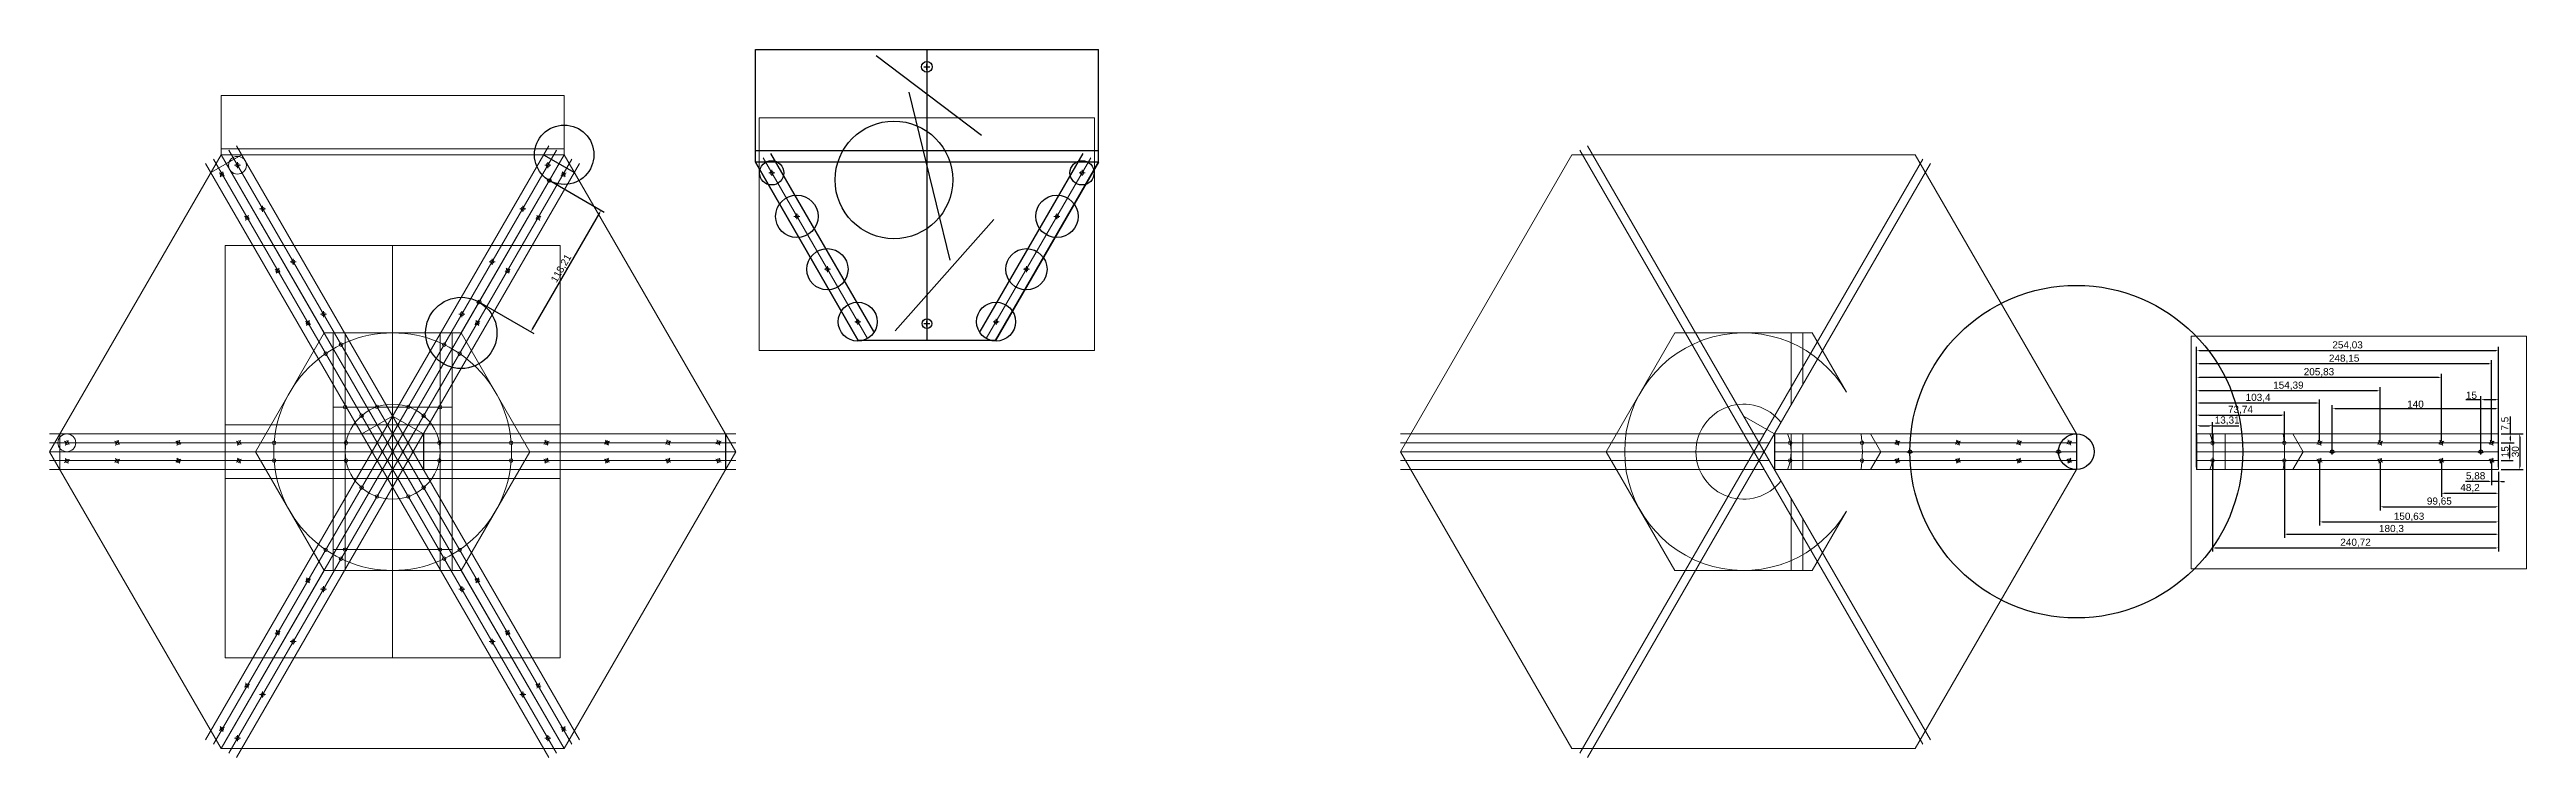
# Model space of a CAD drawing. Header units: millimetres. Extents: x 1388 to 8110, y -1425 to 5021.
# Drawn here: x 3749 to 5833, y 214 to 810 of the extents above; entities that cross this region are included whole.
import ezdxf

# ---------------------------------------------------------------- set-up
doc = ezdxf.new("R2010")
doc.units = ezdxf.units.MM
doc.styles.get("Standard").update_dxf_attribs({"font": 'arial.ttf'})
doc.dimstyles.new('ISO-25', dxfattribs={"dimtxt": 6, "dimasz": 2.5, "dimexe": 3, "dimexo": 2, "dimtad": 1, "dimtxsty": 'Standard', "dimcen": 2.5, "dimadec": 0, "dimazin": 0, "dimtfac": 1, "dimtmove": 0, "dimatfit": 3, "dimfxl": 1, "dimarcsym": 0})

msp = doc.modelspace()

# ---------------------------------------------------------------- blocks, each defined once
blk = doc.blocks.new('*D44')
at = {"color": 0, "lineweight": -2, "transparency": 16777216}
for p, q in [((4171.5, 699), (4215.9, 673.4)), ((4212, 672.7), (4155.4, 574.7)), ((4112.4, 596.6), (4156.8, 571))]:
    blk.add_line(p, q, dxfattribs=at)
at = {"color": 0, "transparency": 16777216}
for points in [[(4211.7, 672.9), (4212.4, 672.5), (4213.3, 674.9)], [(4155.1, 574.9), (4155.8, 574.4), (4154.2, 572.5)]]:
    blk.add_solid(points, dxfattribs=at)
at = {"layer": 'Defpoints', "color": 0, "transparency": 16777216}
for p in [(4169.8, 700), (4110.7, 597.6), (4154.2, 572.5)]:
    blk.add_point(p, dxfattribs=at)
at = {"color": 0, "transparency": 16777216, "insert": (4180.1, 625.8), "char_height": 6, "attachment_point": 5, "rotation": 60}
blk.add_mtext('118,21', dxfattribs=at)
blk = doc.blocks.new('*D25')
at = {"color": 0, "lineweight": -2, "transparency": 16777216}
for p, q in [((5555.7, 458.6), (5555.7, 559.8)), ((5558.2, 556.8), (5807.3, 556.8)), ((5809.8, 458.6), (5809.8, 559.8))]:
    blk.add_line(p, q, dxfattribs=at)
at = {"color": 0, "transparency": 16777216}
for points in [[(5558.2, 557.2), (5558.2, 556.4), (5555.7, 556.8)], [(5807.3, 557.2), (5807.3, 556.4), (5809.8, 556.8)]]:
    blk.add_solid(points, dxfattribs=at)
at = {"layer": 'Defpoints', "color": 0, "transparency": 16777216}
for p in [(5809.8, 556.8), (5555.7, 456.6), (5809.8, 456.6)]:
    blk.add_point(p, dxfattribs=at)
at = {"color": 0, "transparency": 16777216, "insert": (5682.7, 561), "char_height": 6, "attachment_point": 5}
blk.add_mtext('254,03', dxfattribs=at)
blk = doc.blocks.new('*D26')
at = {"color": 0, "lineweight": -2, "transparency": 16777216}
for p, q in [((5555.7, 488.6), (5555.7, 496.5)), ((5558.2, 493.5), (5566.5, 493.5)), ((5569, 481.1), (5569, 496.5)), ((5569, 493.5), (5591.3, 493.5))]:
    blk.add_line(p, q, dxfattribs=at)
at = {"color": 0, "transparency": 16777216}
for points in [[(5558.2, 493.9), (5558.2, 493.1), (5555.7, 493.5)], [(5566.5, 493.9), (5566.5, 493.1), (5569, 493.5)]]:
    blk.add_solid(points, dxfattribs=at)
at = {"layer": 'Defpoints', "color": 0, "transparency": 16777216}
for p in [(5555.7, 486.6), (5569, 493.5), (5569, 479.1)]:
    blk.add_point(p, dxfattribs=at)
at = {"color": 0, "transparency": 16777216, "insert": (5581.4, 497.7), "char_height": 6, "attachment_point": 5}
blk.add_mtext('13,31', dxfattribs=at)
blk = doc.blocks.new('*D27')
at = {"color": 0, "lineweight": -2, "transparency": 16777216}
for p, q in [((5555.7, 488.6), (5555.7, 505.5)), ((5558.2, 502.5), (5627, 502.5)), ((5629.5, 481.1), (5629.5, 505.5))]:
    blk.add_line(p, q, dxfattribs=at)
at = {"color": 0, "transparency": 16777216}
for points in [[(5558.2, 502.9), (5558.2, 502), (5555.7, 502.5)], [(5627, 502.9), (5627, 502), (5629.5, 502.5)]]:
    blk.add_solid(points, dxfattribs=at)
at = {"layer": 'Defpoints', "color": 0, "transparency": 16777216}
for p in [(5629.5, 502.5), (5555.7, 486.6), (5629.5, 479.1)]:
    blk.add_point(p, dxfattribs=at)
at = {"color": 0, "transparency": 16777216, "insert": (5592.6, 506.7), "char_height": 6, "attachment_point": 5}
blk.add_mtext('73,74', dxfattribs=at)
blk = doc.blocks.new('*D28')
at = {"color": 0, "lineweight": -2, "transparency": 16777216}
for p, q in [((5555.7, 488.6), (5555.7, 515.6)), ((5656.6, 512.6), (5558.2, 512.6)), ((5659.1, 481.1), (5659.1, 515.6))]:
    blk.add_line(p, q, dxfattribs=at)
at = {"color": 0, "transparency": 16777216}
for points in [[(5558.2, 513), (5558.2, 512.2), (5555.7, 512.6)], [(5656.6, 513), (5656.6, 512.2), (5659.1, 512.6)]]:
    blk.add_solid(points, dxfattribs=at)
at = {"layer": 'Defpoints', "color": 0, "transparency": 16777216}
for p in [(5555.7, 512.6), (5555.7, 486.6), (5659.1, 479.1)]:
    blk.add_point(p, dxfattribs=at)
at = {"color": 0, "transparency": 16777216, "insert": (5607.4, 516.8), "char_height": 6, "attachment_point": 5}
blk.add_mtext('103,4', dxfattribs=at)
blk = doc.blocks.new('*D29')
at = {"color": 0, "lineweight": -2, "transparency": 16777216}
for p, q in [((5555.7, 488.6), (5555.7, 525.9)), ((5707.6, 522.9), (5558.2, 522.9)), ((5710.1, 481.1), (5710.1, 525.9))]:
    blk.add_line(p, q, dxfattribs=at)
at = {"color": 0, "transparency": 16777216}
for points in [[(5558.2, 523.3), (5558.2, 522.5), (5555.7, 522.9)], [(5707.6, 523.3), (5707.6, 522.5), (5710.1, 522.9)]]:
    blk.add_solid(points, dxfattribs=at)
at = {"layer": 'Defpoints', "color": 0, "transparency": 16777216}
for p in [(5555.7, 522.9), (5555.7, 486.6), (5710.1, 479.1)]:
    blk.add_point(p, dxfattribs=at)
at = {"color": 0, "transparency": 16777216, "insert": (5632.9, 527.1), "char_height": 6, "attachment_point": 5}
blk.add_mtext('154,39', dxfattribs=at)
blk = doc.blocks.new('*D30')
at = {"color": 0, "lineweight": -2, "transparency": 16777216}
for p, q in [((5555.7, 488.6), (5555.7, 537.1)), ((5759.1, 534.1), (5558.2, 534.1)), ((5761.6, 481.1), (5761.6, 537.1))]:
    blk.add_line(p, q, dxfattribs=at)
at = {"color": 0, "transparency": 16777216}
for points in [[(5558.2, 534.6), (5558.2, 533.7), (5555.7, 534.1)], [(5759.1, 534.6), (5759.1, 533.7), (5761.6, 534.1)]]:
    blk.add_solid(points, dxfattribs=at)
at = {"layer": 'Defpoints', "color": 0, "transparency": 16777216}
for p in [(5555.7, 534.1), (5555.7, 486.6), (5761.6, 479.1)]:
    blk.add_point(p, dxfattribs=at)
at = {"color": 0, "transparency": 16777216, "insert": (5658.6, 538.4), "char_height": 6, "attachment_point": 5}
blk.add_mtext('205,83', dxfattribs=at)
blk = doc.blocks.new('*D31')
at = {"color": 0, "lineweight": -2, "transparency": 16777216}
for p, q in [((5555.7, 488.6), (5555.7, 548.6)), ((5801.4, 545.6), (5558.2, 545.6)), ((5803.9, 481.1), (5803.9, 548.6))]:
    blk.add_line(p, q, dxfattribs=at)
at = {"color": 0, "transparency": 16777216}
for points in [[(5558.2, 546), (5558.2, 545.2), (5555.7, 545.6)], [(5801.4, 546), (5801.4, 545.2), (5803.9, 545.6)]]:
    blk.add_solid(points, dxfattribs=at)
at = {"layer": 'Defpoints', "color": 0, "transparency": 16777216}
for p in [(5555.7, 545.6), (5555.7, 486.6), (5803.9, 479.1)]:
    blk.add_point(p, dxfattribs=at)
at = {"color": 0, "transparency": 16777216, "insert": (5679.8, 549.8), "char_height": 6, "attachment_point": 5}
blk.add_mtext('248,15', dxfattribs=at)
blk = doc.blocks.new('*D32')
at = {"color": 0, "lineweight": -2, "transparency": 16777216}
for p, q in [((5803.9, 462.1), (5803.9, 443.5)), ((5801.4, 446.5), (5782, 446.5)), ((5809.8, 446.5), (5803.9, 446.5)), ((5809.8, 454.6), (5809.8, 443.5)), ((5812.3, 446.5), (5814.8, 446.5))]:
    blk.add_line(p, q, dxfattribs=at)
at = {"color": 0, "transparency": 16777216}
for points in [[(5801.4, 447), (5801.4, 446.1), (5803.9, 446.5)], [(5812.3, 447), (5812.3, 446.1), (5809.8, 446.5)]]:
    blk.add_solid(points, dxfattribs=at)
at = {"layer": 'Defpoints', "color": 0, "transparency": 16777216}
for p in [(5803.9, 464.1), (5803.9, 446.5), (5809.8, 456.6)]:
    blk.add_point(p, dxfattribs=at)
at = {"color": 0, "transparency": 16777216, "insert": (5790.4, 450.8), "char_height": 6, "attachment_point": 5}
blk.add_mtext('5,88', dxfattribs=at)
blk = doc.blocks.new('*D33')
at = {"color": 0, "lineweight": -2, "transparency": 16777216}
for p, q in [((5761.6, 462.1), (5761.6, 433.6)), ((5809.8, 454.6), (5809.8, 433.6)), ((5764.1, 436.6), (5807.3, 436.6))]:
    blk.add_line(p, q, dxfattribs=at)
at = {"color": 0, "transparency": 16777216}
for points in [[(5764.1, 437.1), (5764.1, 436.2), (5761.6, 436.6)], [(5807.3, 437.1), (5807.3, 436.2), (5809.8, 436.6)]]:
    blk.add_solid(points, dxfattribs=at)
at = {"layer": 'Defpoints', "color": 0, "transparency": 16777216}
for p in [(5761.6, 464.1), (5809.8, 456.6), (5809.8, 436.6)]:
    blk.add_point(p, dxfattribs=at)
at = {"color": 0, "transparency": 16777216, "insert": (5785.7, 440.9), "char_height": 6, "attachment_point": 5}
blk.add_mtext('48,2', dxfattribs=at)
blk = doc.blocks.new('*D34')
at = {"color": 0, "lineweight": -2, "transparency": 16777216}
for p, q in [((5710.1, 462.1), (5710.1, 422.2)), ((5809.8, 454.6), (5809.8, 422.2)), ((5712.6, 425.2), (5807.3, 425.2))]:
    blk.add_line(p, q, dxfattribs=at)
at = {"color": 0, "transparency": 16777216}
for points in [[(5712.6, 425.7), (5712.6, 424.8), (5710.1, 425.2)], [(5807.3, 425.7), (5807.3, 424.8), (5809.8, 425.2)]]:
    blk.add_solid(points, dxfattribs=at)
at = {"layer": 'Defpoints', "color": 0, "transparency": 16777216}
for p in [(5710.1, 464.1), (5809.8, 456.6), (5809.8, 425.2)]:
    blk.add_point(p, dxfattribs=at)
at = {"color": 0, "transparency": 16777216, "insert": (5759.9, 429.5), "char_height": 6, "attachment_point": 5}
blk.add_mtext('99,65', dxfattribs=at)
blk = doc.blocks.new('*D35')
at = {"color": 0, "lineweight": -2, "transparency": 16777216}
for p, q in [((5659.1, 462.1), (5659.1, 409.5)), ((5809.8, 454.6), (5809.8, 409.5)), ((5661.6, 412.5), (5807.3, 412.5))]:
    blk.add_line(p, q, dxfattribs=at)
at = {"color": 0, "transparency": 16777216}
for points in [[(5661.6, 412.9), (5661.6, 412.1), (5659.1, 412.5)], [(5807.3, 412.9), (5807.3, 412.1), (5809.8, 412.5)]]:
    blk.add_solid(points, dxfattribs=at)
at = {"layer": 'Defpoints', "color": 0, "transparency": 16777216}
for p in [(5659.1, 464.1), (5809.8, 456.6), (5809.8, 412.5)]:
    blk.add_point(p, dxfattribs=at)
at = {"color": 0, "transparency": 16777216, "insert": (5734.4, 416.7), "char_height": 6, "attachment_point": 5}
blk.add_mtext('150,63', dxfattribs=at)
blk = doc.blocks.new('*D36')
at = {"color": 0, "lineweight": -2, "transparency": 16777216}
for p, q in [((5629.5, 462.1), (5629.5, 399.1)), ((5809.8, 454.6), (5809.8, 399.1)), ((5632, 402.1), (5807.3, 402.1))]:
    blk.add_line(p, q, dxfattribs=at)
at = {"color": 0, "transparency": 16777216}
for points in [[(5632, 402.6), (5632, 401.7), (5629.5, 402.1)], [(5807.3, 402.6), (5807.3, 401.7), (5809.8, 402.1)]]:
    blk.add_solid(points, dxfattribs=at)
at = {"layer": 'Defpoints', "color": 0, "transparency": 16777216}
for p in [(5629.5, 464.1), (5809.8, 456.6), (5809.8, 402.1)]:
    blk.add_point(p, dxfattribs=at)
at = {"color": 0, "transparency": 16777216, "insert": (5719.6, 406.4), "char_height": 6, "attachment_point": 5}
blk.add_mtext('180,3', dxfattribs=at)
blk = doc.blocks.new('*D37')
at = {"color": 0, "lineweight": -2, "transparency": 16777216}
for p, q in [((5569, 462.1), (5569, 387.6)), ((5809.8, 454.6), (5809.8, 387.6)), ((5571.5, 390.6), (5807.3, 390.6))]:
    blk.add_line(p, q, dxfattribs=at)
at = {"color": 0, "transparency": 16777216}
for points in [[(5571.5, 391), (5571.5, 390.2), (5569, 390.6)], [(5807.3, 391), (5807.3, 390.2), (5809.8, 390.6)]]:
    blk.add_solid(points, dxfattribs=at)
at = {"layer": 'Defpoints', "color": 0, "transparency": 16777216}
for p in [(5569, 464.1), (5809.8, 456.6), (5809.8, 390.6)]:
    blk.add_point(p, dxfattribs=at)
at = {"color": 0, "transparency": 16777216, "insert": (5689.4, 394.8), "char_height": 6, "attachment_point": 5}
blk.add_mtext('240,72', dxfattribs=at)
blk = doc.blocks.new('*D38')
at = {"color": 0, "lineweight": -2, "transparency": 16777216}
for p, q in [((5811.8, 486.6), (5830.5, 486.6)), ((5827.5, 484.1), (5827.5, 459.1)), ((5811.8, 456.6), (5830.5, 456.6))]:
    blk.add_line(p, q, dxfattribs=at)
at = {"color": 0, "transparency": 16777216}
for points in [[(5827.1, 484.1), (5828, 484.1), (5827.5, 486.6)], [(5827.1, 459.1), (5828, 459.1), (5827.5, 456.6)]]:
    blk.add_solid(points, dxfattribs=at)
at = {"layer": 'Defpoints', "color": 0, "transparency": 16777216}
for p in [(5809.8, 486.6), (5809.8, 456.6), (5827.5, 456.6)]:
    blk.add_point(p, dxfattribs=at)
at = {"color": 0, "transparency": 16777216, "insert": (5823.9, 471.6), "char_height": 6, "attachment_point": 5, "rotation": 90}
blk.add_mtext('30', dxfattribs=at)
blk = doc.blocks.new('*D39')
at = {"color": 0, "lineweight": -2, "transparency": 16777216}
for p, q in [((5811.8, 479.1), (5821.9, 479.1)), ((5811.8, 464.1), (5821.9, 464.1)), ((5818.9, 476.6), (5818.9, 466.6))]:
    blk.add_line(p, q, dxfattribs=at)
at = {"color": 0, "transparency": 16777216}
for points in [[(5818.5, 476.6), (5819.3, 476.6), (5818.9, 479.1)], [(5818.5, 466.6), (5819.3, 466.6), (5818.9, 464.1)]]:
    blk.add_solid(points, dxfattribs=at)
at = {"layer": 'Defpoints', "color": 0, "transparency": 16777216}
for p in [(5809.8, 479.1), (5809.8, 464.1), (5818.9, 464.1)]:
    blk.add_point(p, dxfattribs=at)
at = {"color": 0, "transparency": 16777216, "insert": (5815.2, 471.6), "char_height": 6, "attachment_point": 5, "rotation": 90}
blk.add_mtext('15', dxfattribs=at)
blk = doc.blocks.new('*D40')
at = {"color": 0, "lineweight": -2, "transparency": 16777216}
for p, q in [((5819.8, 486.6), (5819.8, 501.3)), ((5811.8, 486.6), (5822.8, 486.6)), ((5819.8, 481.6), (5819.8, 484.1)), ((5811.8, 479.1), (5822.8, 479.1))]:
    blk.add_line(p, q, dxfattribs=at)
at = {"color": 0, "transparency": 16777216}
for points in [[(5819.4, 484.1), (5820.2, 484.1), (5819.8, 486.6)], [(5819.4, 481.6), (5820.2, 481.6), (5819.8, 479.1)]]:
    blk.add_solid(points, dxfattribs=at)
at = {"layer": 'Defpoints', "color": 0, "transparency": 16777216}
for p in [(5809.8, 486.6), (5819.8, 486.6), (5809.8, 479.1)]:
    blk.add_point(p, dxfattribs=at)
at = {"color": 0, "transparency": 16777216, "insert": (5815.6, 495.2), "char_height": 6, "attachment_point": 5, "rotation": 90}
blk.add_mtext('7,5', dxfattribs=at)
blk = doc.blocks.new('*D45')
at = {"color": 0, "lineweight": -2, "transparency": 16777216}
for p, q in [((5794.8, 515.4), (5782.3, 515.4)), ((5794.8, 473.6), (5794.8, 518.4)), ((5807.3, 515.4), (5797.3, 515.4)), ((5809.8, 473.6), (5809.8, 518.4))]:
    blk.add_line(p, q, dxfattribs=at)
at = {"color": 0, "transparency": 16777216}
for points in [[(5797.3, 515.8), (5797.3, 515), (5794.8, 515.4)], [(5807.3, 515.8), (5807.3, 515), (5809.8, 515.4)]]:
    blk.add_solid(points, dxfattribs=at)
at = {"layer": 'Defpoints', "color": 0, "transparency": 16777216}
for p in [(5809.8, 515.4), (5794.8, 471.6), (5809.8, 471.6)]:
    blk.add_point(p, dxfattribs=at)
at = {"color": 0, "transparency": 16777216, "insert": (5786.9, 519.1), "char_height": 6, "attachment_point": 5}
blk.add_mtext('15', dxfattribs=at)
blk = doc.blocks.new('*D46')
at = {"color": 0, "lineweight": -2, "transparency": 16777216}
for p, q in [((5669.8, 473.6), (5669.8, 510.9)), ((5672.3, 507.9), (5807.3, 507.9)), ((5809.8, 473.6), (5809.8, 510.9))]:
    blk.add_line(p, q, dxfattribs=at)
at = {"color": 0, "transparency": 16777216}
for points in [[(5672.3, 508.3), (5672.3, 507.5), (5669.8, 507.9)], [(5807.3, 508.3), (5807.3, 507.5), (5809.8, 507.9)]]:
    blk.add_solid(points, dxfattribs=at)
at = {"layer": 'Defpoints', "color": 0, "transparency": 16777216}
for p in [(5809.8, 507.9), (5669.8, 471.6), (5809.8, 471.6)]:
    blk.add_point(p, dxfattribs=at)
at = {"color": 0, "transparency": 16777216, "insert": (5739.8, 511.6), "char_height": 6, "attachment_point": 5}
blk.add_mtext('140', dxfattribs=at)

# ---------------------------------------------------------------- dimensions: what is measured, and where the dimension line sits
dim = msp.add_aligned_dim(p1=(4169.8064, 699.9702), p2=(4110.7039, 597.6016), distance=50.2207, dimstyle='ISO-25')
dim.commit()
dim.dimension.update_dxf_attribs({"geometry": '*D44', "text_midpoint": (4180.0837, 625.7909)})
for base, p1, p2, picture, middle in [((5809.752, 556.779), (5555.718, 456.621), (5809.752, 456.621), '*D25', (5682.735, 556.779)), ((5809.752, 515.399), (5794.752, 471.621), (5809.752, 471.621), '*D45', (5786.946, 515.399)), ((5569.028, 493.495), (5555.718, 486.621), (5569.028, 479.121), '*D26', (5581.415, 493.495))]:
    dim = msp.add_linear_dim(base=base, p1=p1, p2=p2, dimstyle='ISO-25')
    dim.commit()
    dim.dimension.update_dxf_attribs({"geometry": picture, "text_midpoint": middle, "dimtype": 160})
for base, p1, p2, picture, middle in [((5555.718, 545.581), (5803.871, 479.121), (5555.718, 486.621), '*D31', (5679.794, 549.812)), ((5555.718, 534.142), (5761.55, 479.121), (5555.718, 486.621), '*D30', (5658.634, 538.373)), ((5555.718, 522.905), (5710.104, 479.121), (5555.718, 486.621), '*D29', (5632.911, 527.136)), ((5555.718, 512.5851), (5659.1229, 479.1209), (5555.718, 486.6209), '*D28', (5607.4205, 516.8158)), ((5629.456, 502.452), (5555.718, 486.621), (5629.456, 479.121), '*D27', (5592.587, 506.683)), ((5809.752, 507.868), (5669.752, 471.621), (5809.752, 471.621), '*D46', (5739.752, 511.556)), ((5809.752, 390.582), (5569.028, 464.121), (5809.752, 456.621), '*D37', (5689.39, 394.813)), ((5809.752, 402.134), (5629.456, 464.121), (5809.752, 456.621), '*D36', (5719.604, 406.364)), ((5809.752, 412.516), (5659.123, 464.121), (5809.752, 456.621), '*D35', (5734.438, 416.747)), ((5809.752, 425.248), (5710.104, 464.121), (5809.752, 456.621), '*D34', (5759.928, 429.478)), ((5809.752, 436.645), (5761.55, 464.121), (5809.752, 456.621), '*D33', (5785.651, 440.876)), ((5803.871, 446.538), (5809.752, 456.621), (5803.871, 464.121), '*D32', (5790.447, 450.768))]:
    dim = msp.add_linear_dim(base=base, p1=p1, p2=p2, dimstyle='ISO-25')
    dim.commit()
    dim.dimension.update_dxf_attribs({"geometry": picture, "text_midpoint": middle})
dim = msp.add_linear_dim(base=(5819.83, 486.621), p1=(5809.752, 479.121), p2=(5809.752, 486.621), angle=90, dimstyle='ISO-25')
dim.commit()
dim.dimension.update_dxf_attribs({"geometry": '*D40', "text_midpoint": (5815.612, 495.206)})
for base, p1, p2, picture, middle in [((5827.549, 456.621), (5809.752, 486.621), (5809.752, 456.621), '*D38', (5827.549, 471.621)), ((5818.889, 464.121), (5809.752, 479.121), (5809.752, 464.121), '*D39', (5818.889, 471.621))]:
    dim = msp.add_linear_dim(base=base, p1=p1, p2=p2, angle=90, dimstyle='ISO-25')
    dim.commit()
    dim.dimension.update_dxf_attribs({"geometry": picture, "text_midpoint": middle, "dimtype": 160})

# ---------------------------------------------------------------- linework, layer by layer
for p, q in [((4343.098, 715.246), (4343.098, 810.246)), ((4343.098, 810.246), (4631.774, 810.246)), ((4487.436, 810.246), (4487.436, 565.246)), ((4631.774, 715.246), (4631.774, 810.246)), ((4164.986, 721.621), (4190.967, 706.621)), ((4343.098, 725.246), (4631.774, 725.246)), ((4429.701, 565.246), (4343.098, 715.246)), ((4343.098, 715.246), (4429.701, 565.246)), ((4442.691, 572.746), (4356.089, 722.746)), ((4532.181, 572.746), (4618.783, 722.746)), ((4545.171, 565.246), (4631.774, 715.246)), ((4545.171, 565.246), (4631.774, 715.246)), ((4631.774, 715.246), (4545.171, 565.246)), ((4063.95, 486.621), (4063.95, 456.621)), ((4317.984, 486.621), (4317.984, 456.621)), ((5200.471, 486.621), (5200.471, 456.621)), ((5454.505, 486.621), (5454.505, 456.621)), ((5555.718, 486.621), (5555.718, 456.621)), ((5312.005, 471.621), (5317.005, 471.621)), ((5314.505, 469.121), (5314.505, 474.121)), ((5437.005, 471.621), (5442.005, 471.621)), ((5439.505, 469.121), (5439.505, 474.121)), ((5667.252, 471.621), (5672.252, 471.621)), ((5669.752, 469.121), (5669.752, 474.121)), ((5792.252, 471.621), (5797.252, 471.621)), ((5794.752, 469.121), (5794.752, 474.121))]:
    msp.add_line(p, q)
at = {"color": 5}
for p, q in [((4444.787, 805.281), (4533.423, 738.233)), ((4484.936, 795.629), (4489.936, 795.629)), ((4487.436, 793.129), (4487.436, 798.129)), ((4472.133, 774.445), (4506.624, 632.89)), ((4460.644, 573.42), (4543.643, 667.225)), ((4484.936, 579.405), (4489.936, 579.405)), ((4487.436, 576.905), (4487.436, 581.905))]:
    msp.add_line(p, q, dxfattribs=at)
at = {"lineweight": 5}
for p, q in [((3893.631, 721.621), (3893.631, 771.621)), ((3893.631, 771.621), (4182.306, 771.621)), ((4182.306, 721.621), (4182.306, 771.621)), ((4437.436, 566.848), (4349.594, 718.996)), ((4356.864, 703.903), (4356.864, 708.903)), ((4537.436, 566.848), (4625.278, 718.996)), ((4618.008, 703.903), (4618.008, 708.903)), ((4354.364, 706.403), (4359.364, 706.403)), ((4620.508, 706.403), (4615.508, 706.403)), ((4375.525, 669.752), (4380.525, 669.752)), ((4378.025, 667.252), (4378.025, 672.252)), ((4599.347, 669.752), (4594.347, 669.752)), ((4596.847, 667.252), (4596.847, 672.252)), ((4401.248, 625.198), (4406.248, 625.198)), ((4403.748, 622.698), (4403.748, 627.698)), ((4573.624, 625.198), (4568.624, 625.198)), ((4571.124, 622.698), (4571.124, 627.698)), ((4429.238, 578.547), (4429.238, 583.547)), ((4545.634, 578.547), (4545.634, 583.547)), ((4426.738, 581.047), (4431.738, 581.047)), ((4548.134, 581.047), (4543.134, 581.047))]:
    msp.add_line(p, q, dxfattribs=at)
at = {"lineweight": 9}
for p, q in [((3880.641, 229.121), (4169.316, 729.121)), ((3880.641, 714.121), (4169.316, 214.121)), ((3884.971, 706.621), (3910.952, 721.621)), ((3887.136, 225.371), (4175.811, 725.371)), ((3887.136, 717.871), (4175.811, 217.871)), ((3893.631, 726.621), (4182.306, 726.621)), ((3893.631, 721.621), (3980.234, 571.621)), ((3893.631, 221.621), (4182.306, 721.621)), ((3893.631, 721.621), (4182.306, 221.621)), ((3910.952, 721.621), (3897.961, 714.121)), ((3900.126, 725.371), (4188.802, 225.371)), ((3987.969, 573.223), (3900.126, 725.371)), ((3900.126, 217.871), (4188.802, 717.871)), ((3904.897, 712.778), (3909.897, 712.778)), ((3906.622, 729.121), (4195.297, 229.121)), ((3906.622, 214.121), (4195.297, 714.121)), ((3907.397, 710.278), (3907.397, 715.278)), ((4087.969, 573.223), (4175.811, 725.371)), ((4095.704, 571.621), (4182.306, 721.621)), ((4171.04, 712.778), (4166.04, 712.778)), ((4168.54, 710.278), (4168.54, 715.278)), ((5036.648, 725.371), (5325.323, 225.371)), ((5036.648, 217.871), (5325.323, 717.871)), ((5043.143, 729.121), (5331.818, 229.121)), ((5043.143, 214.121), (5331.818, 714.121)), ((3896.378, 703.905), (3892.044, 706.399)), ((3895.458, 707.319), (3892.964, 702.985)), ((4179.56, 703.905), (4183.893, 706.399)), ((4180.48, 707.319), (4182.973, 702.985)), ((3917.592, 667.285), (3913.258, 669.779)), ((3916.672, 670.699), (3914.178, 666.365)), ((3926.057, 676.127), (3931.057, 676.127)), ((3928.557, 673.627), (3928.557, 678.627)), ((4149.88, 676.127), (4144.88, 676.127)), ((4147.38, 673.627), (4147.38, 678.627)), ((4158.346, 667.285), (4162.68, 669.779)), ((4159.266, 670.699), (4161.76, 666.365)), ((3943.381, 622.769), (3939.047, 625.262)), ((3942.46, 626.183), (3939.967, 621.849)), ((3951.781, 631.573), (3956.781, 631.573)), ((3954.281, 629.073), (3954.281, 634.073)), ((4037.969, 645.121), (4037.969, 298.121)), ((4124.157, 631.573), (4119.157, 631.573)), ((4121.657, 629.073), (4121.657, 634.073)), ((4132.557, 622.769), (4136.891, 625.262)), ((4133.477, 626.183), (4135.971, 621.849)), ((3977.271, 587.422), (3982.271, 587.422)), ((3979.771, 584.922), (3979.771, 589.922)), ((4098.666, 587.422), (4093.666, 587.422)), ((4096.166, 584.922), (4096.166, 589.922)), ((3968.936, 578.656), (3964.602, 581.149)), ((3968.015, 582.069), (3965.522, 577.736)), ((4087.969, 571.621), (3987.969, 571.621)), ((4107.002, 578.656), (4111.336, 581.149)), ((4107.922, 582.069), (4110.416, 577.736)), ((4011.988, 486.621), (4037.969, 501.621)), ((4037.969, 501.621), (4063.95, 486.621)), ((5174.49, 501.621), (5200.471, 486.621)), ((3749.294, 486.621), (4326.644, 486.621)), ((3757.954, 486.621), (3757.954, 471.621)), ((3757.954, 456.621), (3757.954, 486.621)), ((3766, 477.871), (3761.67, 480.371)), ((3762.585, 476.956), (3765.085, 481.286)), ((3808.321, 477.871), (3803.991, 480.371)), ((3804.906, 476.956), (3807.406, 481.286)), ((3859.767, 477.871), (3855.437, 480.371)), ((3856.352, 476.956), (3858.852, 481.286)), ((3910.748, 477.871), (3906.418, 480.371)), ((3907.333, 476.956), (3909.833, 481.286)), ((4165.18, 477.888), (4169.507, 480.394)), ((4168.597, 476.978), (4166.09, 481.304)), ((4216.161, 477.963), (4220.487, 480.469)), ((4219.577, 477.053), (4217.071, 481.379)), ((4267.608, 478.038), (4271.934, 480.545)), ((4271.024, 477.128), (4268.518, 481.455)), ((4309.928, 478.1), (4314.255, 480.607)), ((4313.345, 477.19), (4310.838, 481.517)), ((4885.815, 486.621), (5191.811, 486.621)), ((5200.471, 486.621), (5454.505, 486.621)), ((5301.702, 477.888), (5306.028, 480.394)), ((5305.118, 476.978), (5302.612, 481.304)), ((5352.682, 477.963), (5357.009, 480.469)), ((5356.099, 477.053), (5353.593, 481.379)), ((5404.129, 478.038), (5408.456, 480.545)), ((5407.546, 477.128), (5405.039, 481.455)), ((5446.45, 478.1), (5450.776, 480.607)), ((5449.866, 477.19), (5447.36, 481.517)), ((5555.718, 486.621), (5809.752, 486.621)), ((5656.958, 477.871), (5661.288, 480.371)), ((5660.373, 476.956), (5657.873, 481.286)), ((5707.939, 477.871), (5712.269, 480.371)), ((5711.354, 476.956), (5708.854, 481.286)), ((5759.385, 477.871), (5763.715, 480.371)), ((5762.8, 476.956), (5760.3, 481.286)), ((5801.706, 477.871), (5806.036, 480.371)), ((5805.121, 476.956), (5802.621, 481.286)), ((5809.752, 486.621), (5809.752, 456.621)), ((3749.294, 479.121), (4326.644, 479.121)), ((3749.294, 471.621), (4326.644, 471.621)), ((3749.294, 464.121), (4326.644, 464.121)), ((3766.01, 465.142), (3761.683, 462.635)), ((3762.593, 466.052), (3765.099, 461.725)), ((3808.33, 465.204), (3804.004, 462.697)), ((3804.914, 466.114), (3807.42, 461.787)), ((3859.777, 465.279), (3855.45, 462.773)), ((3856.36, 466.189), (3858.867, 461.863)), ((3910.757, 465.354), (3906.431, 462.847)), ((3907.341, 466.264), (3909.847, 461.937)), ((4153.439, 471.621), (4326.644, 471.621)), ((4165.189, 465.371), (4169.52, 462.871)), ((4168.604, 466.286), (4166.104, 461.956)), ((4216.17, 465.371), (4220.5, 462.871)), ((4219.585, 466.286), (4217.085, 461.956)), ((4267.617, 465.371), (4271.947, 462.871)), ((4271.032, 466.286), (4268.532, 461.956)), ((4309.937, 465.371), (4314.268, 462.871)), ((4313.353, 466.286), (4310.853, 461.956)), ((4885.815, 479.121), (5196.141, 479.121)), ((4885.815, 471.621), (5191.811, 471.621)), ((4885.815, 464.121), (5196.141, 464.121)), ((5200.471, 479.121), (5454.505, 479.121)), ((5200.471, 471.621), (5454.505, 471.621)), ((5200.471, 464.121), (5454.505, 464.121)), ((5289.96, 471.621), (5454.505, 471.621)), ((5301.711, 465.371), (5306.041, 462.871)), ((5305.126, 466.286), (5302.626, 461.956)), ((5352.692, 465.371), (5357.022, 462.871)), ((5356.107, 466.286), (5353.607, 461.956)), ((5404.138, 465.371), (5408.469, 462.871)), ((5407.553, 466.286), (5405.053, 461.956)), ((5446.459, 465.371), (5450.789, 462.871)), ((5449.874, 466.286), (5447.374, 461.956)), ((5555.718, 479.121), (5809.752, 479.121)), ((5555.718, 471.621), (5809.752, 471.621)), ((5555.718, 464.121), (5809.752, 464.121)), ((5645.207, 471.621), (5809.752, 471.621)), ((5656.958, 465.371), (5661.288, 462.871)), ((5660.373, 466.286), (5657.873, 461.956)), ((5707.939, 465.371), (5712.269, 462.871)), ((5711.354, 466.286), (5708.854, 461.956)), ((5759.385, 465.371), (5763.715, 462.871)), ((5762.8, 466.286), (5760.3, 461.956)), ((5801.706, 465.371), (5806.036, 462.871)), ((5805.121, 466.286), (5802.621, 461.956)), ((3749.294, 456.621), (4326.644, 456.621)), ((4885.815, 456.621), (5191.811, 456.621)), ((5200.471, 456.621), (5454.505, 456.621)), ((5555.718, 456.621), (5809.752, 456.621)), ((3980.234, 371.621), (3893.631, 221.621)), ((3968.936, 364.586), (3964.602, 362.092)), ((3968.015, 361.172), (3965.522, 365.506)), ((3977.271, 355.82), (3982.271, 355.82)), ((3979.771, 358.32), (3979.771, 353.32)), ((3987.969, 371.621), (4087.969, 371.621)), ((4098.666, 355.82), (4093.666, 355.82)), ((4095.704, 371.621), (4182.306, 221.621)), ((4096.166, 358.32), (4096.166, 353.32)), ((4107.002, 364.586), (4111.336, 362.092)), ((4107.922, 361.172), (4110.416, 365.506)), ((3943.381, 320.473), (3939.047, 317.979)), ((3942.46, 317.059), (3939.967, 321.393)), ((3954.281, 314.169), (3954.281, 309.169)), ((4121.657, 314.169), (4121.657, 309.169)), ((4132.557, 320.473), (4136.891, 317.979)), ((4133.477, 317.059), (4135.971, 321.393)), ((3951.781, 311.669), (3956.781, 311.669)), ((4124.157, 311.669), (4119.157, 311.669)), ((3917.592, 275.956), (3913.258, 273.463)), ((3916.672, 272.543), (3914.178, 276.877)), ((4158.346, 275.956), (4162.68, 273.463)), ((4159.266, 272.543), (4161.76, 276.877)), ((3926.057, 267.115), (3931.057, 267.115)), ((3928.557, 269.615), (3928.557, 264.615)), ((4149.88, 267.115), (4144.88, 267.115)), ((4147.38, 269.615), (4147.38, 264.615)), ((3896.378, 239.337), (3892.044, 236.843)), ((3895.458, 235.923), (3892.964, 240.257)), ((3904.897, 230.464), (3909.897, 230.464)), ((3907.397, 232.964), (3907.397, 227.964)), ((4171.04, 230.464), (4166.04, 230.464)), ((4168.54, 232.964), (4168.54, 227.964)), ((4179.56, 239.337), (4183.893, 236.843)), ((4180.48, 235.923), (4182.973, 240.257))]:
    msp.add_line(p, q, dxfattribs=at)
at = {"color": 41, "lineweight": 9, "true_color": 0xf4ee51}
for p, q in [((3987.969, 571.621), (3987.969, 371.621)), ((3997.969, 571.621), (3997.969, 371.621)), ((4077.969, 571.621), (4077.969, 371.621)), ((4087.969, 371.621), (4087.969, 571.621)), ((5214.49, 571.621), (5214.49, 510.903)), ((5224.49, 528.223), (5224.49, 571.621)), ((3987.969, 509.121), (4087.969, 509.121)), ((5214.49, 486.621), (5214.49, 456.621)), ((5224.49, 456.621), (5224.49, 486.621)), ((5569.737, 486.621), (5569.737, 456.621)), ((5579.737, 456.621), (5579.737, 486.621)), ((5214.49, 432.339), (5214.49, 371.621)), ((5224.49, 371.621), (5224.49, 415.018)), ((3987.969, 389.121), (4087.969, 389.121))]:
    msp.add_line(p, q, dxfattribs=at)
at = {"color": 1, "lineweight": 5}
for points in [[(4346.436, 752.746), (4346.436, 556.746), (4628.436, 556.746), (4628.436, 752.746)], [(5551.19, 568.854), (5551.19, 372.854), (5833.19, 372.854), (5833.19, 568.854)]]:
    msp.add_lwpolyline(points, close=True, dxfattribs=at)
at = {"lineweight": 9}
for points in [[(3893.631, 721.621), (3749.294, 471.621), (3893.631, 221.621), (4182.306, 221.621), (4326.644, 471.621), (4182.306, 721.621)], [(3980.234, 571.621), (3922.499, 471.621), (3980.234, 371.621), (4095.704, 371.621), (4153.439, 471.621), (4095.704, 571.621)]]:
    msp.add_lwpolyline(points, close=True, dxfattribs=at)
for points in [[(4631.774, 715.246), (4343.098, 715.246)], [(4545.171, 565.246), (4429.701, 565.246)]]:
    msp.add_lwpolyline(points)
for points in [[(5454.505, 486.621), (5318.828, 721.621), (5030.153, 721.621), (4885.815, 471.621), (5030.153, 221.621), (5318.828, 221.621), (5454.505, 456.621)], [(5261.093, 521.621), (5232.225, 571.621), (5116.755, 571.621), (5059.02, 471.621), (5116.755, 371.621), (5232.225, 371.621), (5261.093, 421.621)], [(5281.3, 456.621), (5289.96, 471.621), (5281.3, 486.621)], [(5636.547, 456.621), (5645.207, 471.621), (5636.547, 486.621)]]:
    msp.add_lwpolyline(points, dxfattribs=at)
at = {"color": 1, "lineweight": 9}
for points in [[(3896.969, 645.121), (3896.969, 449.121), (4178.969, 449.121), (4178.969, 645.121)], [(3896.969, 494.121), (3896.969, 298.121), (4178.969, 298.121), (4178.969, 494.121)]]:
    msp.add_lwpolyline(points, close=True, dxfattribs=at)
at = {"color": 5}
for centre, radius in [((4487.436, 795.629), 4.521), ((4459.685, 700.422), 49.508), ((4487.436, 579.405), 4.064)]:
    msp.add_circle(centre, radius, dxfattribs=at)
for centre, radius in [((4182.306, 721.621), 25), ((4356.864, 706.403), 10.211), ((4618.008, 706.403), 10.211), ((4169.806, 699.97), 1.5), ((4378.025, 669.752), 17.891), ((4596.847, 669.752), 17.891), ((4403.748, 625.198), 17.376), ((4571.124, 625.198), 17.376), ((5454.505, 471.621), 140), ((4095.704, 571.621), 30), ((4110.704, 597.602), 1.5), ((4429.238, 581.047), 16.395), ((4545.634, 581.047), 16.395), ((5454.505, 471.621), 15), ((5314.505, 471.621), 1.5), ((5439.505, 471.621), 1.5), ((5669.752, 471.621), 1.5), ((5794.752, 471.621), 1.5)]:
    msp.add_circle(centre, radius)
at = {"lineweight": 9}
for centre, radius in [((3907.397, 712.778), 7.5), ((3907.397, 712.778), 1.5), ((4168.54, 712.778), 1.5), ((3894.211, 705.152), 1.5), ((4181.727, 705.152), 1.5), ((3915.425, 668.532), 1.5), ((3928.557, 676.127), 1.5), ((4147.38, 676.127), 1.5), ((4160.513, 668.532), 1.5), ((3941.214, 624.016), 1.5), ((3954.281, 631.573), 1.5), ((4121.657, 631.573), 1.5), ((4134.724, 624.016), 1.5), ((3979.771, 587.422), 1.5), ((4096.166, 587.422), 1.5), ((4037.969, 471.621), 100), ((3966.769, 579.902), 1.5), ((3994.605, 561.729), 1.5), ((4081.333, 561.729), 1.5), ((4109.169, 579.902), 1.5), ((3981.614, 554.229), 1.5), ((4094.323, 554.229), 1.5), ((3997.969, 509.121), 1.5), ((4037.969, 471.621), 40), ((4011.828, 501.898), 1.5), ((4024.819, 509.398), 1.5), ((4051.119, 509.398), 1.5), ((4064.109, 501.898), 1.5), ((4077.969, 509.121), 1.5), ((3763.835, 479.121), 7.5), ((3763.835, 479.121), 1.5), ((3806.156, 479.121), 1.5), ((3857.602, 479.121), 1.5), ((3908.583, 479.121), 1.5), ((3938.25, 479.121), 1.5), ((3998.678, 479.121), 1.5), ((4077.259, 479.121), 1.5), ((4137.687, 479.121), 1.5), ((4167.343, 479.141), 1.5), ((4218.324, 479.216), 1.5), ((4269.771, 479.291), 1.5), ((4312.091, 479.353), 1.5), ((5213.781, 479.121), 1.5), ((5274.209, 479.121), 1.5), ((5303.865, 479.141), 1.5), ((5354.846, 479.216), 1.5), ((5406.292, 479.291), 1.5), ((5448.613, 479.353), 1.5), ((5569.028, 479.121), 1.5), ((5629.456, 479.121), 1.5), ((5659.123, 479.121), 1.5), ((5710.104, 479.121), 1.5), ((5761.55, 479.121), 1.5), ((5803.871, 479.121), 1.5), ((3763.846, 463.888), 1.5), ((3806.167, 463.95), 1.5), ((3857.613, 464.026), 1.5), ((3908.594, 464.1), 1.5), ((3938.25, 464.121), 1.5), ((3998.678, 464.121), 1.5), ((4077.259, 464.121), 1.5), ((4137.687, 464.121), 1.5), ((4167.354, 464.121), 1.5), ((4218.335, 464.121), 1.5), ((4269.782, 464.121), 1.5), ((4312.103, 464.121), 1.5), ((5213.781, 464.121), 1.5), ((5274.209, 464.121), 1.5), ((5303.876, 464.121), 1.5), ((5354.857, 464.121), 1.5), ((5406.303, 464.121), 1.5), ((5448.624, 464.121), 1.5), ((5569.028, 464.121), 1.5), ((5629.456, 464.121), 1.5), ((5659.123, 464.121), 1.5), ((5710.104, 464.121), 1.5), ((5761.55, 464.121), 1.5), ((5803.871, 464.121), 1.5), ((4011.828, 441.344), 1.5), ((4064.109, 441.344), 1.5), ((4024.819, 433.844), 1.5), ((4051.119, 433.844), 1.5), ((3981.614, 389.012), 1.5), ((3994.605, 381.512), 1.5), ((3997.969, 389.121), 1.5), ((4077.969, 389.121), 1.5), ((4081.333, 381.512), 1.5), ((4094.323, 389.012), 1.5), ((3966.769, 363.339), 1.5), ((3979.771, 355.82), 1.5), ((4096.166, 355.82), 1.5), ((4109.169, 363.339), 1.5), ((3941.214, 319.226), 1.5), ((3954.281, 311.669), 1.5), ((4121.657, 311.669), 1.5), ((4134.724, 319.226), 1.5), ((3915.425, 274.71), 1.5), ((4160.513, 274.71), 1.5), ((3928.557, 267.115), 1.5), ((4147.38, 267.115), 1.5), ((3894.211, 238.09), 1.5), ((3907.397, 230.464), 1.5), ((4168.54, 230.464), 1.5), ((4181.727, 238.09), 1.5)]:
    msp.add_circle(centre, radius, dxfattribs=at)
at = {"lineweight": 5}
for centre in [(4356.864, 706.403), (4618.008, 706.403), (4378.025, 669.752), (4596.847, 669.752), (4403.748, 625.198), (4571.124, 625.198), (4429.238, 581.047), (4545.634, 581.047)]:
    msp.add_circle(centre, 1.5, dxfattribs=at)
at = {"lineweight": 9}
for centre, radius, start, end in [((5174.49, 471.621), 100, 30, 330), ((5174.49, 471.621), 40, 37.975687, 322.024313), ((5174.49, 471.621), 40, 337.975687, 22.024313), ((5174.49, 471.621), 100, 351.373073, 8.626927), ((5529.737, 471.621), 40, 337.975687, 22.024313), ((5529.737, 471.621), 100, 351.373073, 8.626927)]:
    msp.add_arc(centre, radius, start, end, dxfattribs=at)

msp.set_redraw_order([(e.dxf.handle, doc.entitydb.next_handle()) for e in msp.query("TEXT MTEXT ATTDEF DIMENSION ARC_DIMENSION")])  # texts and dimensions are drawn at this point

doc.saveas('drawing.dxf')
